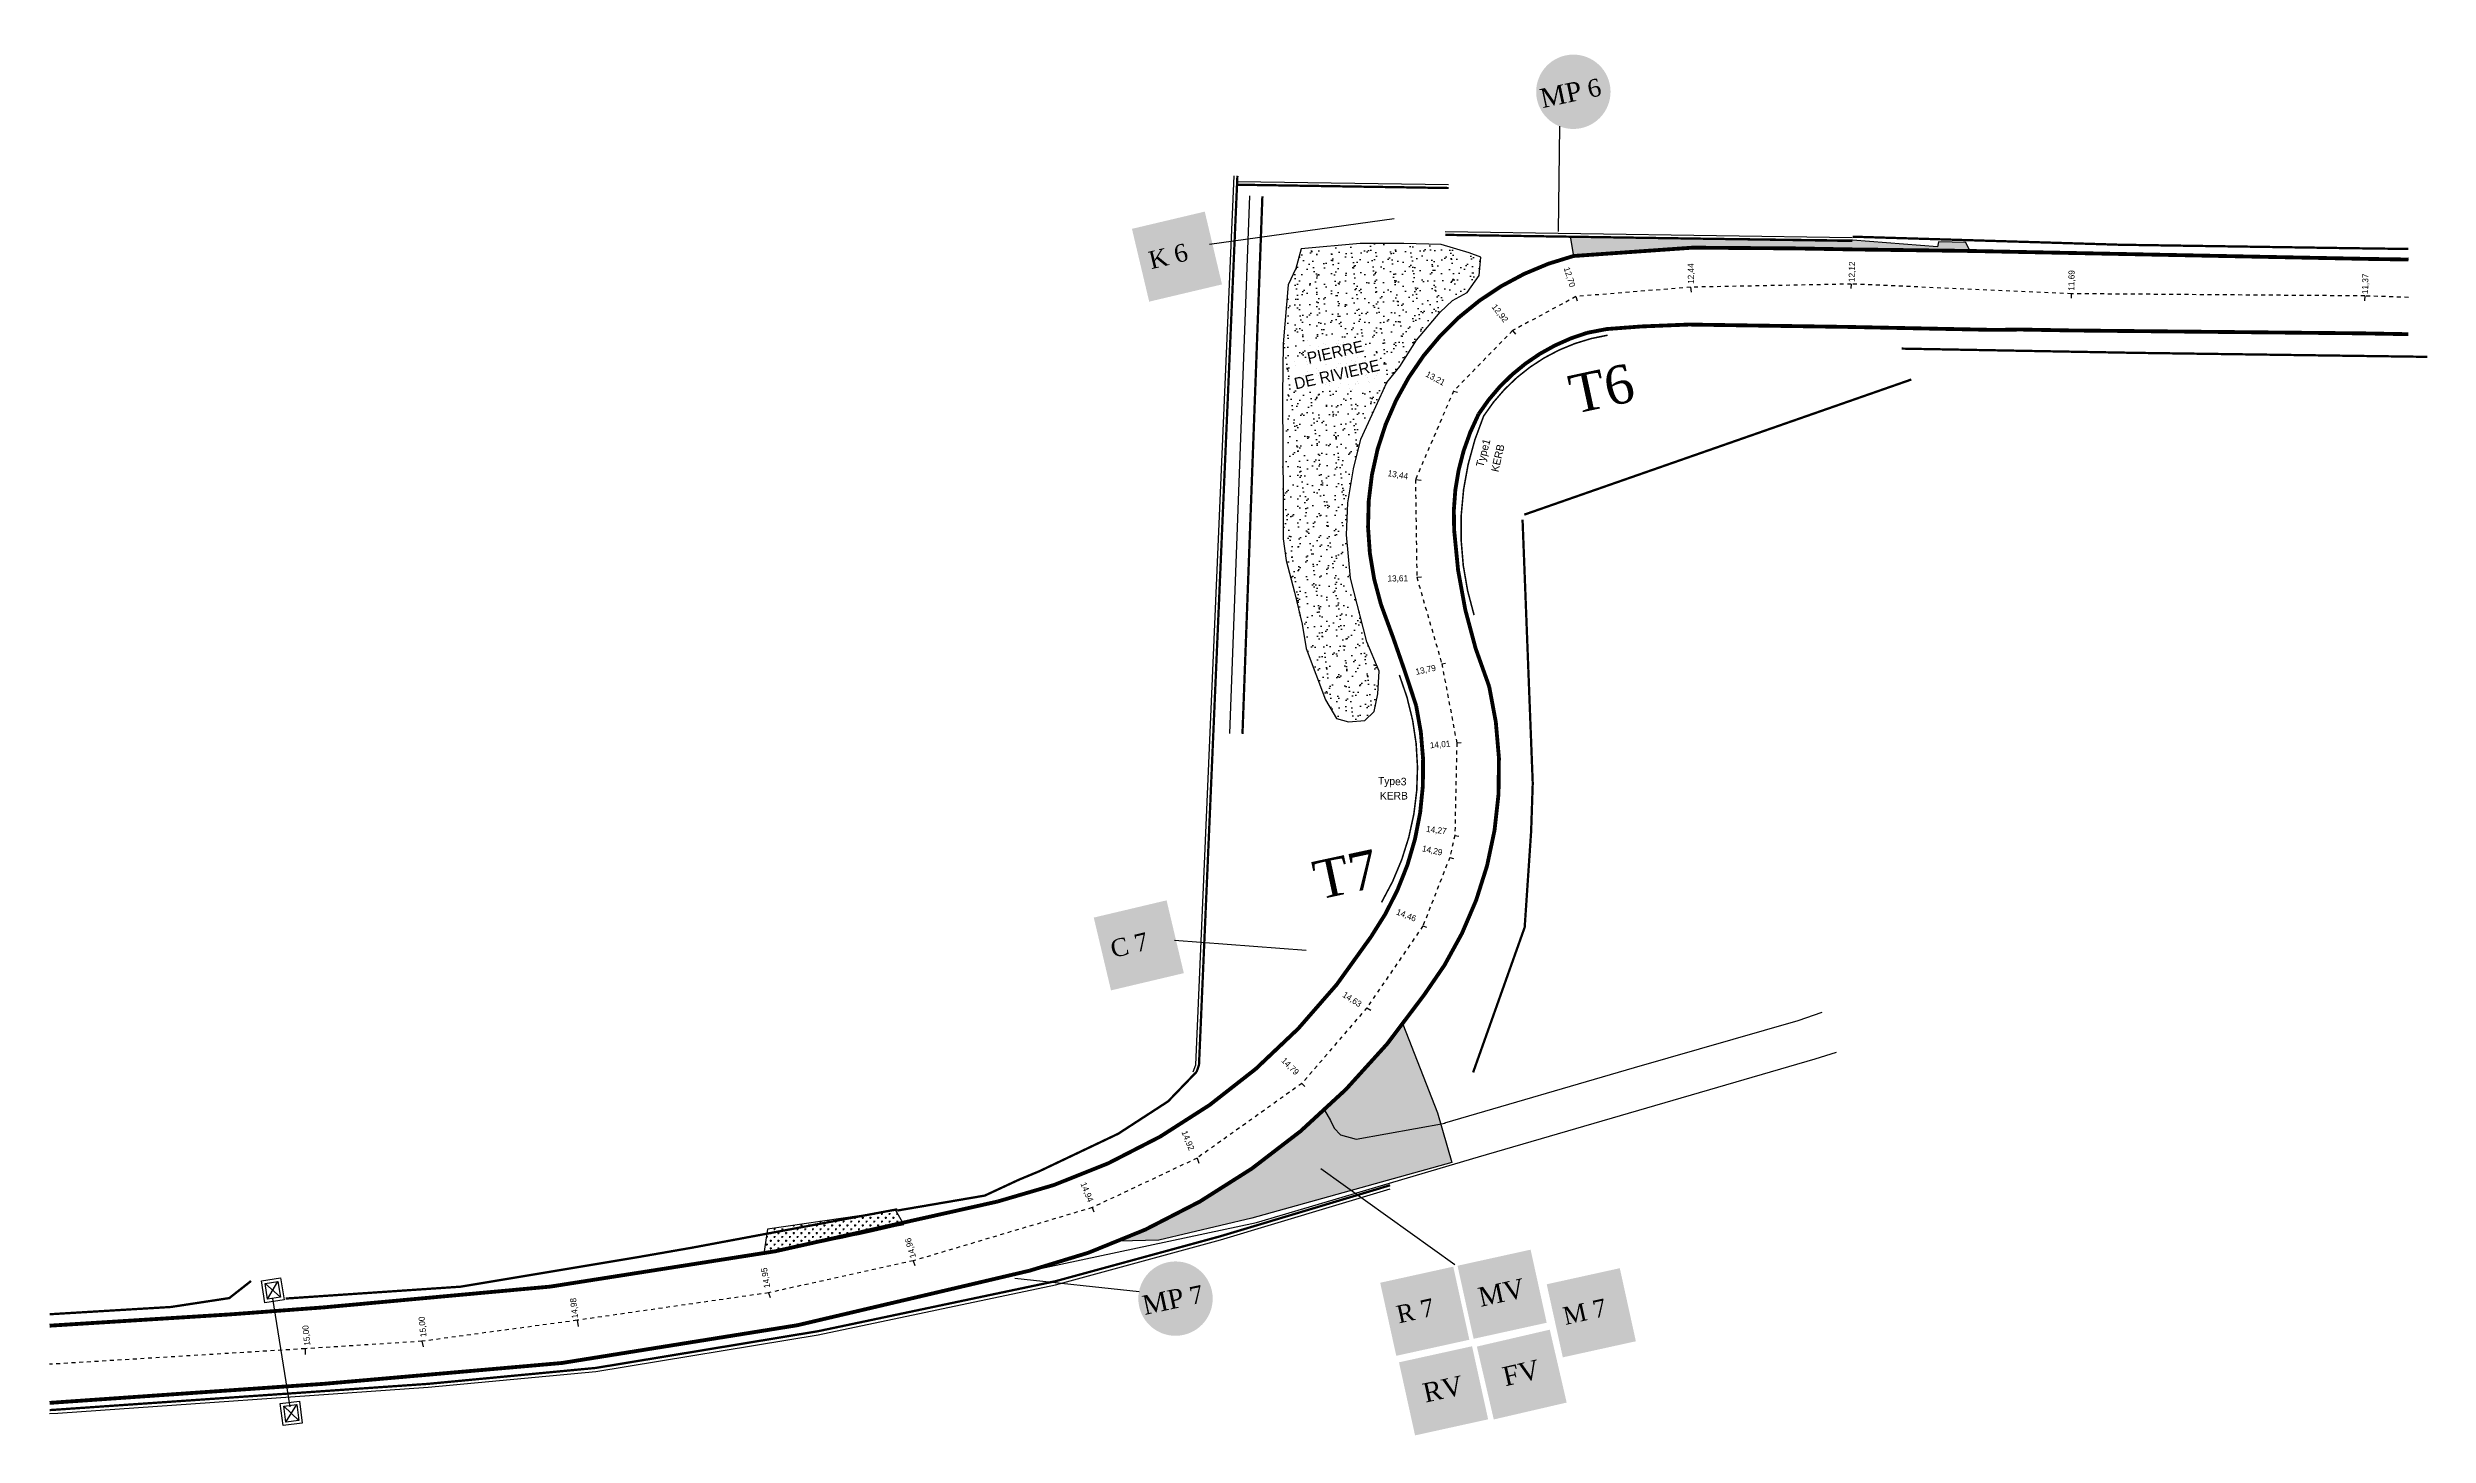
# Model space of a CAD drawing. Extents: x -136 to 854, y -243 to 380.
# Drawn here: x -136.1 to 174.4, y -243.5 to -62.4 of the extents above; entities that cross this region are included whole.
import ezdxf
from ezdxf.enums import TextEntityAlignment as Align

# ---------------------------------------------------------------- set-up
doc = ezdxf.new("R2010")
doc.units = 0
doc.linetypes.add('FIAPOINTILLE', pattern=[1, 0.5, -0.5])
for name, color, linetype in [('F1_CONVEYOR_BELT', 253, 'CONTINUOUS'), ('F1_FENCE_DEBRIS', 9, 'FIA_DEBRIS_FENCE'), ('F1_GANTRY', 9, 'CONTINUOUS'), ('F1_GUARDRAIL', 7, 'FIA_GUARDRAIL'), ('F1_GUARDRAIL_TEMP', 7, 'FIA_GUARDRAIL'), ('F1_KERB_10CM_POSITIVE', 8, 'CONTINUOUS'), ('F1_KERB_TEXT', 8, 'CONTINUOUS'), ('F1_POST_OBSERVATION', 3, 'CONTINUOUS'), ('F1_ROAD_SURFACED', 9, 'CONTINUOUS'), ('F1_RUN_OFF_ASPHALT', 144, 'CONTINUOUS'), ('F1_RUN_OFF_GRAVEL', 144, 'CONTINUOUS'), ('F1_RUN_OFF_GRAVEL_TEXT', 144, 'CONTINUOUS'), ('F1_TRACK_CENTRELINE', 8, 'FIAPOINTILLE'), ('F1_TRACK_GRADIENT_LAT', 8, 'CONTINUOUS'), ('F1_TRACK_RIGHT', 5, 'CONTINUOUS'), ('F1_TURN_NUM', 8, 'CONTINUOUS'), ('F1_TYRE_4_BELT', 147, 'FIA_TYRE_4'), ('F1_VEHICLE', 1, 'CONTINUOUS'), ('F1_WALL', 7, 'CONTINUOUS')]:
    doc.layers.add(name, color=color, linetype=linetype)
doc.styles.add('SECURITE', font='TIMES.TTF', dxfattribs={"height": 3})
doc.styles.add('SECURITÉ', font='TIMES.TTF', dxfattribs={"height": 3})
doc.linetypes.add('FIA_DEBRIS_FENCE', pattern='A,4,-2,["Z",Standard,S=1,R=90,X=0,Y=-0.4],-1', length=7)
doc.linetypes.add('FIA_GUARDRAIL', pattern='A,2,-0.35,[132,ltypeshp.shx,S=0.35,R=0,X=-0.35,Y=0],-0.35,1', length=3.7)
doc.linetypes.add('FIA_TYRE_4', pattern='A,0,[12,fia.shx,S=0.35,R=0,X=0,Y=0],-0.7', length=0.7)
pattern_1 = [(90, (-302815.25844, -5040162.70665), (-0.5, 0.5), [0.25, -0.75]), (180, (-302815.13344, -5040162.58165), (-0.5, -0.5), [0.25, -0.75])]

msp = doc.modelspace()

# ---------------------------------------------------------------- texts
at = {"layer": 'F1_KERB_TEXT'}
for s, rotation, p in [('Type1', 74.8491, (51.15, -117.23)), ('KERB', 77.2292, (53.14, -117.86)), ('Type3', 357.9785, (37.42, -158.56))]:
    msp.add_text(s, height=1, rotation=rotation, dxfattribs=at).set_placement(p)
msp.add_text('KERB', height=1, dxfattribs=at).set_placement((37.69, -160.52))
at = {"layer": 'F1_RUN_OFF_GRAVEL_TEXT'}
for s, p in [('PIERRE', (28.39, -103.7)), ('DE RIVIERE', (26.7, -107.03))]:
    msp.add_text(s, height=1.5, rotation=12.6021, dxfattribs=at).set_placement(p)
at = {"layer": 'F1_TRACK_GRADIENT_LAT'}
for s, rotation, p in [('12,70', 287.5355, (61.65, -91.21, 26.46)), ('12,44', 90.6853, (78.66, -93.25, 26.46)), ('12,12', 88.84, (99.61, -93.02, 26.46)), ('11,69', 88.84, (128.25, -94.15, 26.46)), ('11,37', 88.84, (166.57, -94.6, 26.46)), ('12,92', 308.3339, (52.21, -96.28, 26.46)), ('13,21', 331.334, (43.57, -105.28, 26.46)), ('13,44', 350.4458, (38.65, -118.32, 26.46)), ('13,61', 0.609, (38.68, -132.08, 26.46)), ('13,79', 12.1874, (42.43, -144.26, 26.46)), ('14,01', 4.943, (44.24, -153.84, 26.46)), ('14,27', 353.1547, (43.68, -164.73, 26.46)), ('14,29', 347.6016, (43.12, -167.26, 26.46)), ('14,46', 338.2408, (39.74, -175.48, 26.46)), ('14,63', 327.3489, (32.72, -186.19, 26.46)), ('14,79', 314.835, (24.76, -194.64, 26.46)), ('14,92', 292.0528, (11.79, -203.9, 26.46)), ('14,94', 292.0528, (-1.39, -210.63, 26.46)), ('14,96', 105.6191, (-22.8, -220.2, 26.46)), ('14,95', 99.4074, (-41.83, -224.16, 26.46)), ('14,98', 95.8355, (-66.89, -228.16, 26.46)), ('15,00', 95.8355, (-101.81, -231.72, 26.46)), ('15,00', 95.8355, (-86.66, -230.59, 26.46))]:
    msp.add_text(s, height=0.8, rotation=rotation, dxfattribs=at).set_placement(p)
at = {"layer": 'F1_TURN_NUM', "style": 'SECURITE'}
for s, p in [('T6', (63.02, -110.23)), ('T7', (29.65, -173.6))]:
    msp.add_text(s, height=5, rotation=12.1371, dxfattribs=at).set_placement(p)

# ---------------------------------------------------------------- blocks, each defined once
blk = doc.blocks.new('BLOC_GANTRY')
at = {"layer": 'F1_GANTRY', "linetype": 'ByBlock'}
for p, q in [((-1.04, 0.85), (1.04, -0.85)), ((-1.04, -0.85), (1.04, 0.85))]:
    blk.add_line(p, q, dxfattribs=at)
for points in [[(-1.46, 1.26), (1.46, 1.26), (1.46, -1.26), (-1.46, -1.26)], [(-1.04, 0.85), (1.04, 0.85), (1.04, -0.85), (-1.04, -0.85)]]:
    blk.add_lwpolyline(points, close=True, dxfattribs=at)
blk = doc.blocks.new('BLOC_POST_OBSERVATION')
at = {"layer": 'F1_POST_OBSERVATION'}
h = blk.add_hatch(color=256, dxfattribs=at)
edge = h.paths.add_edge_path()
edge.add_arc((-0.03, 0.11), 4.85, 0, 360)
at = {"layer": 'F1_POST_OBSERVATION', "color": 7, "style": 'SECURITÉ'}
blk.add_text('MP', height=2.5, rotation=0.0363, dxfattribs=at).set_placement((-1.68, 0.11), align=Align.MIDDLE)
blk.add_attdef('NUMBER', text='', height=2.3, rotation=0.1589, dxfattribs=at).set_placement((0.99, 0.02), align=Align.MIDDLE_LEFT)
blk = doc.blocks.new('BLOC_VEHICLE_OTHER')
at = {"layer": 'F1_VEHICLE'}
blk.add_hatch(color=256, dxfattribs=at).paths.add_polyline_path([(-4.59, 4.81), (-4.59, -4.95), (5.17, -4.95), (5.17, 4.81)])
at = {"layer": 'F1_VEHICLE', "color": 7, "style": 'SECURITÉ'}
blk.add_attdef('TXT', text='', height=2.3, rotation=0.1589, dxfattribs=at).set_placement((-3.37, 0.25), align=Align.MIDDLE_LEFT)
blk = doc.blocks.new('BLOC_VEHICLE_MEDICAL')
at = {"layer": 'F1_VEHICLE'}
blk.add_hatch(color=256, dxfattribs=at).paths.add_polyline_path([(-4.88, 4.81), (-4.88, -4.95), (4.88, -4.95), (4.88, 4.81)])
at = {"layer": 'F1_VEHICLE', "color": 7, "style": 'SECURITÉ'}
blk.add_text('MV', height=2.5, rotation=0.0363, dxfattribs=at).set_placement((-0.04, 0.14), align=Align.MIDDLE)
blk = doc.blocks.new('BLOC_VEHICLE_FIRE')
at = {"layer": 'F1_VEHICLE'}
blk.add_hatch(color=256, dxfattribs=at).paths.add_polyline_path([(-4.63, 4.63), (-4.63, -5.13), (5.13, -5.13), (5.13, 4.63)])
at = {"layer": 'F1_VEHICLE', "color": 7, "style": 'SECURITÉ'}
blk.add_text('FV', height=2.5, rotation=0.0363, dxfattribs=at).set_placement((0.22, -0.04), align=Align.MIDDLE)
blk = doc.blocks.new('BLOC_VEHICLE_RECOVERY')
at = {"layer": 'F1_VEHICLE'}
blk.add_hatch(color=256, dxfattribs=at).paths.add_polyline_path([(-4.63, 4.95), (-4.63, -4.81), (5.13, -4.81), (5.13, 4.95)])
at = {"layer": 'F1_VEHICLE', "color": 7, "style": 'SECURITÉ'}
blk.add_text('RV', height=2.5, rotation=0.0363, dxfattribs=at).set_placement((0.22, 0.29), align=Align.MIDDLE)

# ---------------------------------------------------------------- hatches: boundary and pattern name
at = {"layer": 'F1_RUN_OFF_ASPHALT'}
h = msp.add_hatch(dxfattribs=at)
h.set_pattern_fill('ASPHALT', color=256, scale=2, angle=90, style=0, pattern_type=2)
h.set_pattern_definition(pattern_1)
h.paths.add_polyline_path([(114.64, -88.96), (114.13, -87.84), (110.55, -87.78), (110.4, -88.44), (99.34, -87.54), (62.5, -87.06), (62.93, -89.62), (78.49, -88.53), (91.94, -88.63), (99.28, -88.76)])
h = msp.add_hatch(dxfattribs=at)
h.set_pattern_fill('ASPHALT', color=256, scale=2, angle=90, style=0, pattern_type=2)
h.set_pattern_definition(pattern_1)
edge = h.paths.add_edge_path()
edge.add_line((40.68, -189.82), (45.21, -201.39))
edge.add_line((45.21, -201.39), (47.06, -207.86))
edge.add_line((47.06, -207.86), (21, -215.14))
edge.add_line((21, -215.14), (8.84, -218))
edge.add_line((8.84, -218), (3.66, -218.11))
edge.add_arc((-30.22, -135.39), 89.39, 292.2771, 322.4887)
h = msp.add_hatch(dxfattribs=at)
h.set_pattern_fill('ASPHALT', color=256, scale=2, angle=90, style=0, pattern_type=2)
h.set_pattern_definition(pattern_1)
edge = h.paths.add_edge_path()
edge.add_line((-25.44, -214.14), (-42.19, -216.56))
edge.add_line((-42.19, -216.56), (-42.68, -219.73))
edge.add_arc((-127.45, 233.93), 461.5, 280.5837, 282.9029)
edge.add_line((-24.39, -215.93), (-25.44, -214.14))
at = {"layer": 'F1_RUN_OFF_GRAVEL'}
h = msp.add_hatch(dxfattribs=at)
h.set_pattern_fill('GRAVEL_BED', color=256, angle=90, style=0, pattern_type=2)
h.set_pattern_definition([(127.5, (-302815.2584, -5040162.7067), (-1.926823769, -0.0629933581), [0, -1.52, 0, -1.7, 0, -1.625]), (97.5, (-302815.2584, -5040162.7067), (-2.8221460652, 1.7697767053), [0, -0.82, 0, -1.37, 0, -0.525]), (57.5, (-302815.2584, -5040163.9367), (-0.00565905354, 3.11414186175), [0, -0.5, 0, -1.8, 0, -2.35]), (47.5, (-302815.2584, -5040163.9367), (-0.877675565, 3.0061266046), [0, -0.25, 0, -1.18, 0, -1.35])])
h.paths.add_polyline_path([(50.87, -89.76), (49.32, -89.2), (45.69, -88.1), (40.8, -88), (35.09, -87.98), (27.41, -88.68), (26.72, -91.26), (25.74, -93.39), (25.05, -101.08), (24.99, -107.78), (25.01, -115.37), (25.08, -120.97), (25.07, -126.53), (25.48, -129.34), (26.56, -133.49), (27.55, -137.63), (28.09, -140.83), (30.58, -147.51), (32.03, -149.96), (33.6, -150.37), (35.71, -150.21), (36.92, -149.05), (37.43, -146.71), (37.57, -143.76), (35.96, -139.94), (33.84, -131.64), (33.32, -125.99), (33.51, -121.82), (34.25, -117.4), (35.19, -113.52), (36.69, -110.31), (38.57, -106.11), (40.3, -104.02), (42.46, -100.58), (45.53, -96.96), (47.14, -95.41), (49.06, -94.36), (50.63, -92.15)])

# ---------------------------------------------------------------- linework, layer by layer
at = {"layer": 'F1_CONVEYOR_BELT', "const_width": 0.3, "flags": 128}
msp.add_lwpolyline([(22.36, -81.82), (19.76, -151.95)], dxfattribs=at)
at = {"layer": 'F1_FENCE_DEBRIS'}
for points in [[(13.35, -196.03), (13.66, -195.14), (18.67, -79.16)], [(19.13, -79.88), (46.64, -80.3)], [(46.21, -86.41), (99.3, -87.2)], [(-135.83, -240.62), (-134.75, -240.55), (-86.47, -237.19), (-64.58, -235.11), (-35.59, -230.33), (-4.63, -223.8), (16.9, -217.94), (39.02, -211.28)]]:
    msp.add_lwpolyline(points, dxfattribs=at)
at = {"layer": 'F1_GANTRY'}
msp.add_line((-104.44, -239.73), (-106.69, -225.59), dxfattribs=at)
at = {"layer": 'F1_GUARDRAIL', "const_width": 0.3}
for points in [[(19.13, -80.32), (46.64, -80.75)], [(99.36, -87.1), (134.21, -88.15)]]:
    msp.add_lwpolyline(points, dxfattribs=at)
at = {"layer": 'F1_GUARDRAIL_TEMP', "const_width": 0.3}
for points in [[(46.21, -86.86), (99.3, -87.65)], [(56.51, -123.36), (107, -105.73)], [(49.84, -196.12), (56.57, -177.18), (57.41, -164.69), (57.62, -158.4), (56.29, -124.01)], [(-105.03, -225.61), (-82.19, -224.06), (-59.45, -220.27), (-52.05, -218.98), (-25.26, -213.97)]]:
    msp.add_lwpolyline(points, dxfattribs=at)
at = {"layer": 'F1_GUARDRAIL_TEMP'}
for points in [[(171.84, -102.74, 0.3, 0.3, 0), (136.13, -102.25, 0.3, 0.3, 0), (105.72, -101.7, 0.3, 0.3, 0)], [(174.29, -102.77, 0.3, 0.3, 0), (171.84, -102.74, 0.3, 0.3, 0)], [(-135.83, -227.66, 0.3, 0.3, 0), (-120, -226.71, 0.3, 0.3, 0), (-112.39, -225.55, 0.3, 0.3, 0), (-109.55, -223.32, 0.3, 0.3, 0)]]:
    msp.add_lwpolyline(points, format="xyseb", dxfattribs=at)
at = {"layer": 'F1_GUARDRAIL_TEMP', "const_width": 0.3, "flags": 128}
msp.add_lwpolyline([(-6.75, -209.01), (3.56, -204.11), (10.06, -199.89), (13.78, -196.03)], dxfattribs=at)
at = {"layer": 'F1_KERB_10CM_POSITIVE', "const_width": 0.2, "flags": 128}
for points in [[(67.38, -99.95, 0.213561), (51.22, -110.49, 0.176825), (49.97, -136.47)], [(37.9, -173.93, 0.23131), (40.22, -144.27, 0.23131)]]:
    msp.add_lwpolyline(points, format="xyb", dxfattribs=at)
at = {"layer": 'F1_POST_OBSERVATION'}
for p, q in [((60.98, -86.41), (61.16, -72.68)), ((-9.93, -222.96), (6.27, -224.71))]:
    msp.add_line(p, q, dxfattribs=at)
at = {"layer": 'F1_ROAD_SURFACED', "flags": 128}
for points in [[(30.46, -201.03), (31.25, -202.37), (31.71, -203.39), (32.56, -204.27), (34.58, -204.81), (46.2, -202.74), (46.17, -202.68), (70.91, -195.48), (92.26, -189.32), (95.36, -188.26)], [(-8, -221.98), (21.6, -215.7), (50.54, -207.14), (94.45, -194.35), (95.87, -193.89)], [(95.87, -193.89), (97.23, -193.46)]]:
    msp.add_lwpolyline(points, dxfattribs=at)
at = {"layer": 'F1_RUN_OFF_ASPHALT'}
for p, q in [((-42.66, -219.57), (-42.66, -219.57)), ((3.56, -218.11), (3.56, -218.11))]:
    msp.add_line(p, q, dxfattribs=at)
at = {"layer": 'F1_RUN_OFF_ASPHALT', "flags": 128}
msp.add_lwpolyline([(114.64, -88.96), (114.13, -87.84), (110.55, -87.78), (110.4, -88.44), (99.34, -87.54), (62.5, -87.06), (62.93, -89.62), (78.49, -88.53), (91.94, -88.63), (99.28, -88.76), (114.64, -88.96)], close=True, dxfattribs=at)
at = {"layer": 'F1_RUN_OFF_ASPHALT'}
msp.add_lwpolyline([(171.84, -89.91), (166.64, -90), (171.84, -90.08)], dxfattribs=at)
at = {"layer": 'F1_RUN_OFF_ASPHALT', "flags": 128}
msp.add_lwpolyline([(40.68, -189.82), (45.21, -201.39), (47.06, -207.86), (21, -215.14), (8.84, -218), (3.66, -218.11, 0.132592), (40.68, -189.82)], format="xyb", dxfattribs=at)
msp.add_lwpolyline([(-25.44, -214.14), (-42.19, -216.56), (-42.68, -219.73, 0.01012), (-24.39, -215.93)], format="xyb", close=True, dxfattribs=at)
at = {"layer": 'F1_RUN_OFF_GRAVEL', "flags": 128}
msp.add_lwpolyline([(50.87, -89.76), (49.32, -89.2), (45.69, -88.1), (40.8, -88), (35.09, -87.98), (27.41, -88.68), (26.72, -91.26), (25.74, -93.39), (25.05, -101.08), (24.99, -107.78), (25.01, -115.37), (25.08, -120.97), (25.07, -126.53), (25.48, -129.34), (26.56, -133.49), (27.55, -137.63), (28.09, -140.83), (30.58, -147.51), (32.03, -149.96), (33.6, -150.37), (35.71, -150.21), (36.92, -149.05), (37.43, -146.71), (37.57, -143.76), (35.96, -139.94), (33.84, -131.64), (33.32, -125.99), (33.51, -121.82), (34.25, -117.4), (35.19, -113.52), (36.69, -110.31), (38.57, -106.11), (40.3, -104.02), (42.46, -100.58), (45.53, -96.96), (47.14, -95.41), (49.06, -94.36), (50.63, -92.15)], close=True, dxfattribs=at)
at = {"layer": 'F1_TRACK_CENTRELINE'}
msp.add_polyline3d([(171.84, -95.02, 11.38), (166.13, -94.83, 11.37), (127.85, -94.54, 11.69), (99.16, -93.28, 12.12), (78.21, -93.69, 12.44), (63.25, -94.91, 12.7), (55, -99.35, 12.92), (47.29, -107.23, 13.21), (42.32, -118.79, 13.44), (42.5, -131.53, 13.61), (45.76, -142.82, 13.79), (47.71, -153.14, 14.01), (47.46, -165.19, 14.27), (46.8, -168.06, 14.29), (43.3, -177, 14.46), (36, -187.67, 14.63), (27.51, -197.55, 14.79), (13.84, -207.29, 14.92), (0.15, -213.75, 14.94), (-23.19, -220.69, 14.96), (-42.04, -224.86, 14.95), (-67.03, -228.45, 14.98), (-87.27, -231.19, 15), (-102.51, -232.16, 15), (-135.83, -234.19, 14.93)], dxfattribs=at)
at = {"layer": 'F1_TRACK_GRADIENT_LAT'}
for p, q in [((63.25, -94.91, 12.7), (63.42, -95.48)), ((78.21, -93.69, 12.44), (78.28, -94.35)), ((99.16, -93.28, 12.12), (99.12, -93.84)), ((127.85, -94.54, 11.69), (127.84, -95.14)), ((166.13, -94.83, 11.37), (166.1, -95.45)), ((55, -99.35, 12.92), (55.39, -99.81)), ((47.29, -107.23, 13.21), (47.81, -107.38)), ((42.32, -118.79, 13.44), (43.05, -118.88)), ((42.5, -131.53, 13.61), (43.1, -131.49)), ((45.76, -142.82, 13.79), (46.24, -142.75)), ((47.71, -153.14, 14.01), (48.28, -153.08)), ((47.46, -165.19, 14.27), (47.97, -165.28)), ((46.8, -168.06, 14.29), (47.29, -168.21)), ((43.3, -177, 14.46), (43.75, -177.16)), ((36, -187.67, 14.63), (36.49, -188.01)), ((27.51, -197.55, 14.79), (27.89, -197.94)), ((13.84, -207.29, 14.92), (14.07, -207.94)), ((0.15, -213.75, 14.94), (0.36, -214.29)), ((-23.19, -220.69, 14.96), (-22.98, -221.31)), ((-42.04, -224.86, 14.95), (-41.86, -225.48)), ((-67.03, -228.45, 14.98), (-66.9, -229.24)), ((-102.51, -232.16, 15), (-102.48, -232.91)), ((-87.27, -231.19, 15), (-87.09, -231.9))]:
    msp.add_line(p, q, dxfattribs=at)
at = {"layer": 'F1_TRACK_RIGHT', "ltscale": 0.2, "const_width": 0.5}
for points in [[(-135.83, -229.15), (-112.32, -227.68), (-100.05, -226.76, 0.048285), (-12.2, -212.96, 0.191786), (36.52, -178.43, 0.210431), (42.41, -148.26, 0.012724), (37.82, -135.06, -0.430829), (62.93, -89.62), (78.49, -88.53), (91.94, -88.63), (99.28, -88.76), (114.64, -88.96), (166.64, -90), (171.84, -90.08)], [(-135.83, -239.22), (-100.01, -236.73, 0.053873), (-7.99, -221.97, 0.181316), (43.45, -186.01, 0.224383), (51.94, -145.77, -0.081794), (47.37, -125.37, -0.13455), (50.56, -110.24, -0.181459), (64.72, -99.64), (67.26, -99.15), (71.78, -98.81), (77.98, -98.56), (98.75, -98.87), (117.85, -99.26), (121.22, -99.21), (127.74, -99.33), (165.92, -99.71), (171.84, -99.82)]]:
    msp.add_lwpolyline(points, format="xyb", dxfattribs=at)
at = {"layer": 'F1_TYRE_4_BELT'}
msp.add_line((20.67, -81.75), (18.06, -151.89), dxfattribs=at)
at = {"layer": 'F1_VEHICLE'}
for p, q in [((39.53, -84.75), (15.47, -88.13)), ((28.07, -180.19), (10.91, -178.92)), ((29.99, -208.64), (47.48, -221.15))]:
    msp.add_line(p, q, dxfattribs=at)
at = {"layer": 'F1_WALL', "const_width": 0.3, "flags": 128}
msp.add_lwpolyline([(13.78, -196.03), (14.09, -195.14), (19.1, -79.16)], dxfattribs=at)
at = {"layer": 'F1_WALL'}
for points in [[(134.21, -88.15, 0.3, 0.3, 0), (164.96, -88.61, 0.3, 0.3, 0), (171.84, -88.7, 0.3, 0.3, 0)], [(-135.83, -240.16, 0.3, 0.3, 0), (-134.75, -240.09, 0.3, 0.3, 0), (-86.47, -236.74, 0.3, 0.3, 0), (-64.58, -234.66, 0.3, 0.3, 0), (-35.59, -229.87, 0.3, 0.3, 0), (-4.63, -223.35, 0.3, 0.3, 0), (16.9, -217.48, 0.3, 0.3, 0), (39.02, -210.83, 0.3, 0.3, 0)]]:
    msp.add_lwpolyline(points, format="xyseb", dxfattribs=at)
at = {"layer": 'F1_WALL', "const_width": 0.3}
msp.add_lwpolyline([(-25.25, -214.13), (-13.85, -212.18), (-9.4, -210.11), (-6.75, -209.01)], dxfattribs=at)

# ---------------------------------------------------------------- block references
at = {"layer": 'F1_POST_OBSERVATION', "rotation": 12.01867030246308}
for p, values in [((62.97, -68.3), {'NUMBER': ' 6'}), ((11.08, -225.72), {'NUMBER': ' 7'})]:
    msp.add_blockref('BLOC_POST_OBSERVATION', p, dxfattribs=at).add_auto_attribs(values)
at = {"layer": 'F1_RUN_OFF_GRAVEL_TEXT'}
for p, rotation in [((-106.72, -224.54), 99.12293582848918), ((-104.31, -240.58), 97.06890677117123)]:
    msp.add_blockref('BLOC_GANTRY', p, dxfattribs=dict(at, rotation=rotation))
at = {"layer": 'F1_VEHICLE'}
for p, rotation, values in [((10.92, -89.7), 13.31626376367578, {'TXT': 'K 6'}), ((5.94, -179.54), 13.31626376367578, {'TXT': 'C 7'}), ((43.24, -227.26), 12.40795061363242, {'TXT': 'R 7'}), ((64.96, -227.46), 12.40795061363242, {'TXT': 'M 7'})]:
    msp.add_blockref('BLOC_VEHICLE_OTHER', p, dxfattribs=dict(at, rotation=rotation)).add_auto_attribs(values)
for name, p, rotation in [('BLOC_VEHICLE_MEDICAL', (53.61, -224.98), 12.40795061363242), ('BLOC_VEHICLE_FIRE', (55.89, -235.34), 13.05083383968526), ('BLOC_VEHICLE_RECOVERY', (45.76, -237.77), 12.40795061363242)]:
    msp.add_blockref(name, p, dxfattribs=dict(at, rotation=rotation))

msp.set_redraw_order([(e.dxf.handle, doc.entitydb.next_handle()) for e in msp.query("TEXT MTEXT ATTDEF DIMENSION ARC_DIMENSION")])  # texts and dimensions are drawn at this point

doc.saveas('drawing.dxf')
